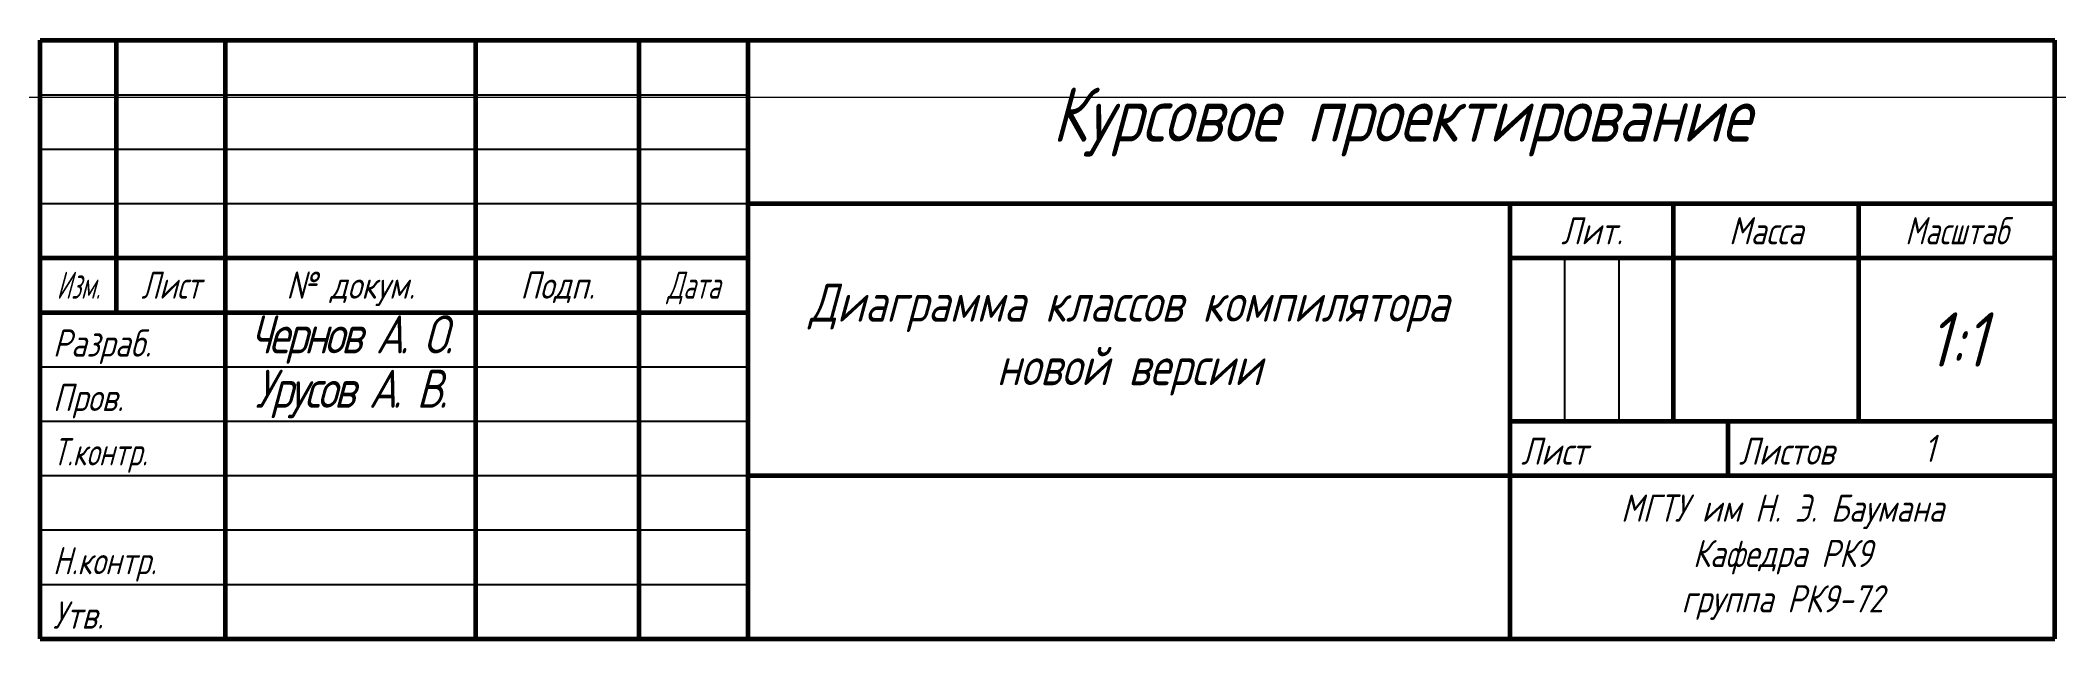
# Model space of a CAD drawing. Header units: millimetres. Extents: x -1205 to 3458, y 452 to 1430.
# Drawn here: x 2365.2 to 2550.2, y 840.8 to 895.8 of the extents above; entities that cross this region are included whole.
import ezdxf
from ezdxf.enums import TextEntityAlignment as Align

# ---------------------------------------------------------------- set-up
doc = ezdxf.new("R2010")
doc.units = ezdxf.units.MM
doc.layers.get('0').update_dxf_attribs({"lineweight": 100})
doc.styles.add('GOST 2.304', font='CS_Gost2304.shx', dxfattribs={"oblique": 15})
picture_1 = doc.add_image_def('image1.png', size_in_pixel=(3207, 1863))

msp = doc.modelspace()

# ---------------------------------------------------------------- texts
at = {"linetype": 'Continuous', "lineweight": 25, "style": 'GOST 2.304', "oblique": 15}
for s, p in [('Лит.', (2507.65, 878.31)), ('Масса', (2523.65, 878.31)), ('№ докум.', (2393.65, 873.31)), ('Подп.', (2412.65, 873.31))]:
    msp.add_text(s, height=2.5, dxfattribs=at).set_placement(p, align=Align.MIDDLE_CENTER)
for s, width, p in [('Масштаб', 0.91954, (2541.15, 878.31)), ('Изм.', 0.75, (2368.65, 873.31)), ('Лист', 0.9, (2377.15, 873.31)), ('Дата', 0.8, (2425.15, 873.31))]:
    msp.add_text(s, height=2.5, dxfattribs=dict(at, width=width)).set_placement(p, align=Align.MIDDLE_CENTER)
for s, p in [('Разраб.', (2366.31, 866.74)), ('Пров.', (2366.31, 861.74)), ('Лист', (2501.15, 856.81)), ('Листов', (2521.15, 856.81)), ('Утв.', (2366.31, 841.74))]:
    msp.add_text(s, height=2.5, dxfattribs=at).set_placement(p)
for s, width, p in [('Т.контр.', 0.9, (2366.31, 856.74)), ('Н.контр.', 0.95, (2366.31, 846.74))]:
    msp.add_text(s, height=2.5, dxfattribs=dict(at, width=width)).set_placement(p)
at = {"lineweight": 30, "attachment_point": 5, "style": 'GOST 2.304'}
for s, insert, char_height, width in [('Курсовое проектирование', (2490.15, 888.31), 5, 120), ('Диаграмма классов компилятора новой версии  ', (2465.15, 868.31), 3.5, 70), ('{\\T0.75;Чернов А. О.}', (2393.65, 868.31), 3.5, 23), ('1:1', (2541.15, 868.31), 5, 18), ('{\\T0.8;Урусов А. В.}', (2393.65, 863.31), 3.5, 23), ('1', (2538.64, 858.31), 2.5, 7.9946), ('МГТУ им Н. Э. Баумана\\PКафедра РК9\\Pгруппа РК9-72', (2525.15, 848.31), 2.5, 50)]:
    msp.add_mtext(s, dxfattribs=dict(at, insert=insert, char_height=char_height, width=width))

# ---------------------------------------------------------------- linework, layer by layer
at = {"linetype": 'Continuous', "lineweight": 60}
for p, q in [((2365.15, 895.81), (2550.15, 895.81)), ((2365.15, 840.81), (2365.15, 895.81)), ((2372.15, 870.81), (2372.15, 895.81)), ((2382.15, 840.81), (2382.15, 895.81)), ((2405.15, 840.81), (2405.15, 895.81)), ((2420.15, 840.81), (2420.15, 895.81)), ((2430.15, 840.81), (2430.15, 895.81)), ((2550.15, 840.81), (2550.15, 895.81)), ((2430.15, 880.81), (2550.15, 880.81)), ((2500.15, 840.81), (2500.15, 880.81)), ((2515.15, 860.81), (2515.15, 880.81)), ((2532.15, 860.81), (2532.15, 880.81)), ((2365.15, 875.81), (2430.15, 875.81)), ((2500.15, 875.81), (2550.15, 875.81)), ((2365.15, 870.81), (2430.15, 870.81)), ((2500.15, 860.81), (2550.15, 860.81)), ((2520.15, 855.81), (2520.15, 860.81)), ((2430.15, 855.81), (2550.15, 855.81)), ((2365.15, 840.81), (2550.15, 840.81))]:
    msp.add_line(p, q, dxfattribs=at)
at = {"linetype": 'Continuous', "lineweight": 25}
for p, q in [((2365.15, 890.81), (2430.15, 890.81)), ((2365.15, 885.81), (2430.15, 885.81)), ((2365.15, 880.81), (2430.15, 880.81)), ((2505.15, 860.81), (2505.15, 875.81)), ((2510.15, 860.81), (2510.15, 875.81)), ((2365.15, 865.81), (2430.15, 865.81)), ((2365.15, 860.81), (2430.15, 860.81)), ((2365.15, 855.81), (2430.15, 855.81)), ((2365.15, 850.81), (2430.15, 850.81)), ((2365.15, 845.81), (2430.15, 845.81))]:
    msp.add_line(p, q, dxfattribs=at)

msp.set_redraw_order([(e.dxf.handle, doc.entitydb.next_handle()) for e in msp.query("TEXT MTEXT ATTDEF DIMENSION ARC_DIMENSION")])  # texts and dimensions are drawn at this point

# ---------------------------------------------------------------- pictures from other files: only their frames are drawn
at = {"lineweight": 0}
image = msp.add_image(picture_1, insert=(1696.38, 890.55), size_in_units=(860.45, 499.85), dxfattribs=at)
image.dxf.flags = 7

doc.saveas('drawing.dxf')
